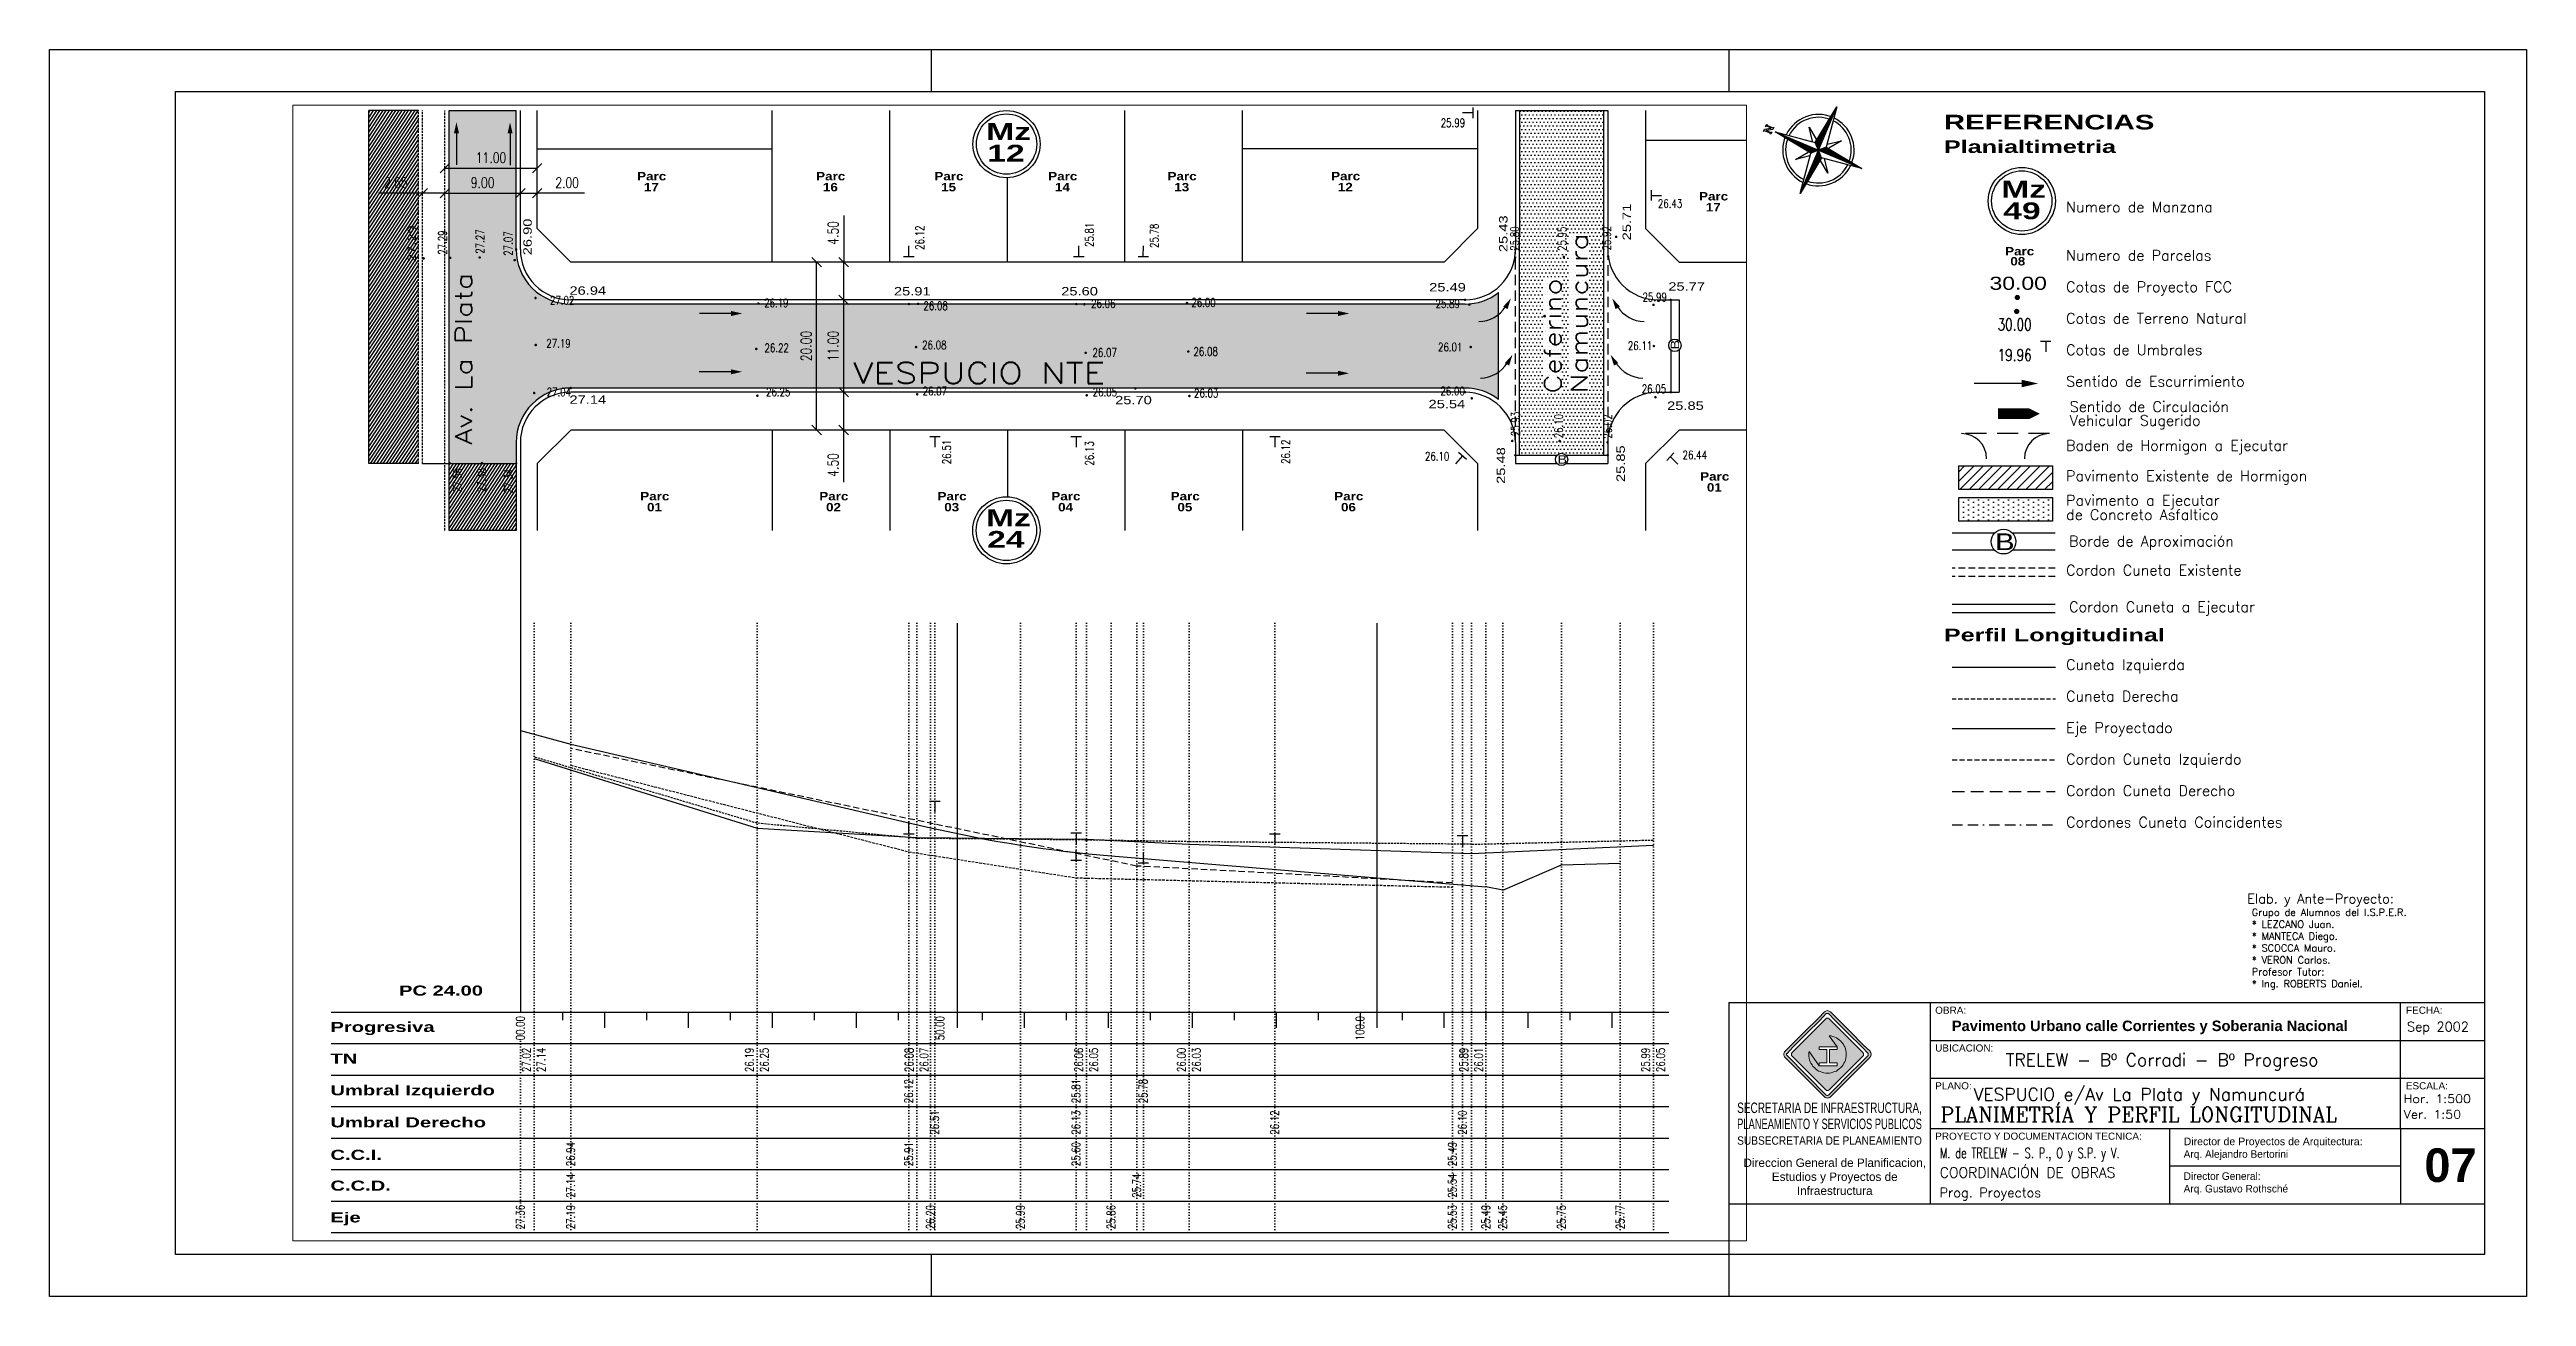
# Paper-space layout 'Vespucio' of a CAD drawing. Header units: millimetres. Extents: x -11 to 579, y 0 to 297.
# The model-space entities are those that its viewports show. They can reach past a viewport. Long polylines and large blocks are cut down to what shows.
import ezdxf
from ezdxf.enums import TextEntityAlignment as Align

# ---------------------------------------------------------------- set-up
doc = ezdxf.new("R2010")
doc.units = ezdxf.units.MM
doc.header["$MEASUREMENT"] = 0
for name, pattern in [('BORDER2', [0.875, 0.25, -0.125, 0.25, -0.125, 0, -0.125]), ('DASHED2', [9.525, 6.35, -3.175]), ('DOT2', [0.125, 0, -0.125]), ('HIDDEN2', [4.7625, 3.175, -1.5875]), ('HIDDENX2', [0.75, 0.5, -0.25])]:
    doc.linetypes.add(name, pattern=pattern)
for name, color, linetype in [('04 RR rotulo caratula', 4, 'Continuous'), ('Badenes', 254, 'Continuous'), ('Bordes', 2, 'Continuous'), ('Calles', 2, 'Continuous'), ('CCProy', 8, 'Continuous'), ('CordonCuneta', 254, 'Continuous'), ('CordonIntegral', 2, 'Continuous'), ('CotasProy', 2, 'Continuous'), ('CotasTN', 30, 'Continuous'), ('Dim', 254, 'Continuous'), ('DireccionAgua', 2, 'Continuous'), ('EjeProy', 8, 'Continuous'), ('LineAux', 7, 'Continuous'), ('LOTES', 7, 'Continuous'), ('MANZANAS', 7, 'Continuous'), ('Nomenclatura', 2, 'Continuous'), ('Pav Existente', 254, 'Continuous'), ('PavProyectado', 254, 'Continuous'), ('ROTULO', 7, 'Continuous'), ('TEXT', 7, 'Continuous'), ('TnDer', 92, 'HIDDENX2'), ('TnIzq', 240, 'Continuous'), ('Vias Comuni', 8, 'Continuous')]:
    doc.layers.add(name, color=color, linetype=linetype)
doc.styles.add('ARIAL', font='ARIAL.TTF')
doc.styles.add('Arial Black DAM', font='')
doc.styles.add('ROMANC', font='romanc', dxfattribs={"height": 1})
doc.styles.add('ROMANS', font='romans.shx')
doc.styles.add('SimplexDAM', font='simplex.shx', dxfattribs={"width": 0.75})
doc.styles.add('WMF-Arial0', font='ARIAL.TTF')
doc.styles.get('Arial Black DAM').set_extended_font_data('Arial Black')
doc.dimstyles.new('Dam2', dxfattribs={"dimtxt": 1.25, "dimasz": 1.125, "dimexe": 1.25, "dimexo": 0.625, "dimtad": 1, "dimzin": 1, "dimdsep": 46, "dimtxsty": 'SimplexDAM', "dimblk": 'OBLIQUE', "dimcen": 1, "dimse1": 1, "dimse2": 1, "dimclrd": 254, "dimclrt": 254, "dimaunit": 1, "dimadec": 4, "dimazin": 0, "dimtfac": 1, "dimtmove": 0, "dimatfit": 3, "dimldrblk": 'OBLIQUE', "dimfxl": 1, "dimarcsym": 0})

psp = doc.layouts.new('Vespucio')

# ---------------------------------------------------------------- texts
at = {"color": 7, "style": 'ROMANC'}
for s, height, p in [('Elab. y Ante-Proyecto:', 2.25, (512.16, 93.71)), ('Sep 2002', 2.25, (550.18, 63.22)), ('TRELEW - Bº Corradi - Bº Progreso', 3, (454.62, 54.93)), ('VESPUCIO e/Av La Plata y Namuncurá', 3, (446.94, 46.73)), ('PLANIMETRÍA Y PERFIL LONGITUDINAL', 3.5, (439.07, 41.71)), ('COORDINACIÓN DE OBRAS', 2.4286, (438.89, 28.37))]:
    psp.add_text(s, height=height, dxfattribs=at).set_placement(p)
at = {"color": 1, "style": 'ROMANC', "width": 1.1}
for s, p in [('Hor. 1:500', (549.4, 46.17)), ('Ver. 1:50', (549.4, 42.46))]:
    psp.add_text(s, height=2, dxfattribs=at).set_placement(p)
at = {"color": 7, "style": 'ROMANC', "width": 0.7}
psp.add_text('M. de TRELEW - S. P., O y S.P. y V.', height=2.4286, dxfattribs=at).set_placement((438.95, 33.03))
at = {"color": 1, "style": 'ROMANC'}
psp.add_text('Prog. Proyectos', height=2.25, dxfattribs=at).set_placement((438.84, 23.7))
at = {"color": 1, "insert": (513.22, 92.43), "char_height": 1.7, "width": 54.0774, "attachment_point": 1, "style": 'ROMANC'}
psp.add_mtext('Grupo de Alumnos del I.S.P.E.R.\\P* LEZCANO Juan.\\P* MANTECA Diego.\\P* SCOCCA Mauro.\\P* VERON Carlos.\\PProfesor Tutor:\\P* Ing. ROBERTS Daniel.', dxfattribs=at)
at = {"layer": 'CotasProy', "lineweight": 0, "style": 'WMF-Arial0', "width": 1.25}
psp.add_text('30.00', height=3.125, dxfattribs=at).set_placement((450.75, 239.85))
at = {"layer": 'CotasProy', "style": 'WMF-Arial0', "width": 1.25}
psp.add_text('B', height=4, dxfattribs=at).set_placement((452.06, 177.84))
at = {"layer": 'CotasTN', "lineweight": 0, "style": 'SimplexDAM', "width": 0.75}
for s, p in [('30.00', (452.66, 230.18)), ('19.96', (452.66, 222.91))]:
    psp.add_text(s, height=2.812, dxfattribs=at).set_placement(p)
at = {"layer": 'Nomenclatura', "style": 'Arial Black DAM', "width": 1.25}
for s, p in [('Mz', (453.55, 261.81)), ('49', (454.03, 256.67))]:
    psp.add_text(s, height=4, dxfattribs=at).set_placement(p)
at = {"layer": 'Nomenclatura', "style": 'Arial Black DAM'}
for s, p in [('Parc', (454.46, 248.05)), ('08', (455.7, 245.65))]:
    psp.add_text(s, height=2, dxfattribs=at).set_placement(p)
at = {"layer": 'ROTULO', "style": 'Arial Black DAM', "width": 1.25}
for s, height, p in [('REFERENCIAS', 3.5, (439.88, 278.04)), ('Planialtimetria', 3, (439.88, 272.44)), ('Perfil Longitudinal', 3, (439.88, 156.14))]:
    psp.add_text(s, height=height, dxfattribs=at).set_placement(p)
at = {"layer": 'ROTULO', "linetype": 'Continuous', "style": 'ROMANS'}
for s, p in [('Numero de Manzana', (468.99, 258.33)), ('Numero de Parcelas', (468.99, 246.81)), ('Cotas de Proyecto FCC', (468.99, 239.31)), ('Cotas de Terreno Natural', (468.99, 231.81)), ('Cotas de Umbrales', (468.99, 224.31)), ('Sentido de Escurrimiento', (468.99, 216.81)), ('Sentido de Circulación', (469.85, 210.78)), ('Vehicular Sugerido', (469.85, 207.47)), ('Baden de Hormigon a Ejecutar', (468.99, 201.51)), ('Pavimento Existente de Hormigon', (468.99, 194.31)), ('Pavimento a Ejecutar', (468.99, 188.47)), ('de Concreto Asfaltico', (468.99, 185.06)), ('Borde de Aproximación', (469.71, 178.75)), ('Cordon Cuneta Existente', (468.99, 171.83)), ('Cordon Cuneta a Ejecutar', (469.71, 163.11)), ('Cuneta Izquierda', (468.99, 149.31)), ('Cuneta Derecha', (468.99, 141.81)), ('Eje Proyectado', (468.99, 134.31)), ('Cordon Cuneta Izquierdo', (468.99, 126.81)), ('Cordon Cuneta Derecho', (468.99, 119.31)), ('Cordones Cuneta Coincidentes', (468.99, 111.81))]:
    psp.add_text(s, height=2.5, dxfattribs=at).set_placement(p)
at = {"layer": 'TEXT', "style": 'ARIAL'}
for s, p in [('OBRA:', (437.8, 67.41)), ('FECHA:', (549.95, 67.41)), ('UBICACION:', (437.8, 58.41)), ('PLANO:', (437.8, 49.41)), ('ESCALA:', (549.9, 49.41)), ('PROYECTO Y DOCUMENTACION TECNICA:', (437.8, 37.41))]:
    psp.add_text(s, height=1.7, dxfattribs=at).set_placement(p)
for s, height, width, p, p2 in [('SECRETARIA DE INFRAESTRUCTURA,', 2.5, 0.68298, (390.64, 43.77), (434.64, 43.77)), ('PLANEAMIENTO Y SERVICIOS PUBLICOS', 2.5, 0.635054, (390.64, 39.94), (434.64, 39.94)), ('SUBSECRETARIA DE PLANEAMIENTO', 2, 0.864039, (390.64, 36.22), (434.64, 36.22))]:
    psp.add_text(s, height=height, dxfattribs=dict(at, width=width)).set_placement(p, p2, align=Align.FIT)
at = {"layer": 'TEXT', "attachment_point": 1}
for s, insert, char_height, width in [('{\\fArial|b1|i0|c0|p34;Pavimento Urbano calle Corrientes y Soberania Nacional}', (441.77, 65.79), 2.5, 118.0182), ('{\\fArial|b0|i0|c0|p34;Director de Proyectos de Arquitectura:}^JArq. Alejandro Bertorini', (496.99, 37.91), 1.8, 55), ('{\\fArial|b1|i0|c0|p34;07}', (554.33, 35.35), 8, 14.5475), ('Director General:^JArq. Gustavo Rothsché', (496.99, 29.65), 1.8, 55)]:
    psp.add_mtext(s, dxfattribs=dict(at, insert=insert, char_height=char_height, width=width))
at = {"layer": 'Vias Comuni', "insert": (413.88, 24.24), "char_height": 2, "width": 48, "attachment_point": 8}
psp.add_mtext('\\pt23.7273;{\\fArial|b0|i0|c0|p34;\\C7;Direccion General de Planificacion, Estudios y Proyectos de Infraestructura}', dxfattribs=at)

msp = doc.modelspace()

# ---------------------------------------------------------------- texts
at = {"color": 1, "style": 'Arial Black DAM', "width": 1.25}
for s, p in [('PC 24.00', (3408.258, 1155.1)), ('Progresiva', (3400.091, 1150.769)), ('TN', (3400.091, 1147.005)), ('Umbral Izquierdo', (3400.091, 1143.23)), ('Umbral Derecho', (3400.091, 1139.41)), ('C.C.I.', (3400.091, 1135.543)), ('C.C.D.', (3400.091, 1131.871)), ('Eje', (3400.091, 1128.087))]:
    msp.add_text(s, height=1.2, dxfattribs=at).set_placement(p)
at = {"layer": 'Bordes', "style": 'WMF-Arial0', "width": 1.25}
for rotation, p in [(89.99956, (3560.723, 1232.041)), (359.99941, (3546.212, 1218.455))]:
    msp.add_text('B', height=1, rotation=rotation, dxfattribs=at).set_placement(p)
at = {"layer": 'Calles', "color": 254, "style": 'SimplexDAM', "width": 1.25}
for s, p in [('Namuncura', (3549.805, 1226.813)), ('Av. La Plata', (3416.951, 1220.711)), ('Ceferino', (3546.671, 1226.813))]:
    msp.add_text(s, height=2, rotation=90, dxfattribs=at).set_placement(p)
msp.add_text('VESPUCIO NTE', height=2.5, dxfattribs=at).set_placement((3462.352, 1228.009))
at = {"layer": 'CotasProy', "style": 'WMF-Arial0', "width": 1.25}
for s, p in [('25.43', (3540.278, 1243.646)), ('25.71', (3554.984, 1245.048)), ('27.29', (3410.29, 1242.46)), ('26.90', (3424.062, 1243.27)), ('25.48', (3539.992, 1216.046)), ('25.85', (3554.254, 1216.265))]:
    msp.add_text(s, height=1, rotation=90, dxfattribs=at).set_placement(p)
for s, p in [('26.94', (3428.556, 1238.571)), ('25.91', (3467.203, 1238.49)), ('25.60', (3487.128, 1238.49)), ('25.49', (3530.949, 1238.963)), ('25.77', (3559.433, 1239.056)), ('27.14', (3428.556, 1225.581)), ('25.70', (3493.545, 1225.527)), ('25.54', (3530.876, 1225.055)), ('25.85', (3559.289, 1224.864))]:
    msp.add_text(s, height=1, dxfattribs=at).set_placement(p)
at = {"layer": 'CotasTN', "style": 'SimplexDAM', "width": 0.75}
for s, p in [('25.99', (3532.329, 1258.541)), ('26.43', (3558.193, 1248.928)), ('27.02', (3426.24, 1237.409)), ('26.19', (3451.752, 1237.09)), ('26.08', (3470.718, 1236.751)), ('26.06', (3490.689, 1237.018)), ('26.00', (3502.627, 1237.142)), ('25.89', (3531.709, 1237.007)), ('25.99', (3556.364, 1237.785)), ('27.19', (3425.803, 1232.274)), ('26.22', (3451.79, 1231.746)), ('26.08', (3470.567, 1232.085)), ('26.07', (3490.854, 1231.188)), ('26.08', (3502.88, 1231.312)), ('26.01', (3532.007, 1231.832)), ('26.11', (3554.615, 1232.003)), ('27.04', (3425.843, 1226.487)), ('26.25', (3451.969, 1226.491)), ('26.07', (3470.628, 1226.592)), ('26.05', (3490.872, 1226.475)), ('26.03', (3502.943, 1226.349)), ('26.00', (3532.295, 1226.601)), ('26.05', (3556.272, 1226.866)), ('26.10', (3530.447, 1218.832)), ('26.44', (3561.133, 1218.986))]:
    msp.add_text(s, height=1.0027, dxfattribs=at).set_placement(p)
for s, height, p in [('27.29', 1.0027, (3413.939, 1243.336)), ('27.27', 1.0027, (3418.393, 1243.46)), ('27.07', 1.0027, (3421.763, 1243.215)), ('26.12', 1.0027, (3470.785, 1243.921)), ('25.81', 1.0027, (3490.991, 1244.262)), ('25.78', 1.0027, (3498.705, 1244.137)), ('25.80', 1.0027, (3541.628, 1243.811)), ('25.95', 1.0027, (3547.29, 1243.783)), ('25.92', 1.0027, (3552.585, 1243.848)), ('25.93', 1.0027, (3541.731, 1221.727)), ('26.10', 1.0027, (3546.871, 1221.473)), ('26.02', 1.0027, (3552.697, 1221.424)), ('26.51', 1.0027, (3473.99, 1218.392)), ('26.13', 1.0027, (3490.993, 1218.223)), ('26.12', 1.0027, (3514.36, 1218.417)), ('27.56', 1.0027, (3415.701, 1215.043)), ('27.48', 1.0027, (3418.601, 1215.039)), ('27.34', 1.0027, (3421.79, 1214.939)), ('00.00', 1, (3423.196, 1149.779)), ('50.00', 1, (3473.196, 1149.779)), ('100.0', 1, (3523.196, 1149.779)), ('27.02', 1, (3423.915, 1145.996)), ('27.14', 1, (3425.688, 1145.996)), ('26.19', 1, (3450.491, 1145.996)), ('26.25', 1, (3452.264, 1145.996)), ('26.08', 1, (3469.516, 1145.996)), ('26.07', 1, (3471.288, 1145.996)), ('26.06', 1, (3489.719, 1145.996)), ('26.05', 1, (3491.491, 1145.996)), ('26.00', 1, (3501.944, 1145.996)), ('26.03', 1, (3503.716, 1145.996)), ('25.89', 1, (3535.575, 1145.996)), ('26.01', 1, (3537.348, 1145.996)), ('25.99', 1, (3557.234, 1145.996)), ('26.05', 1, (3559.007, 1145.996)), ('26.12', 1, (3469.465, 1142.279)), ('25.81', 1, (3489.383, 1142.279)), ('25.78', 1, (3497.39, 1142.279)), ('26.51', 1, (3472.56, 1138.529)), ('26.13', 1, (3489.383, 1138.529)), ('26.12', 1, (3513.052, 1138.529)), ('26.10', 1, (3535.403, 1138.529)), ('26.94', 1, (3429.196, 1134.779)), ('25.91', 1, (3469.465, 1134.779)), ('25.60', 1, (3489.383, 1134.779)), ('25.49', 1, (3534.198, 1134.779)), ('27.14', 1, (3429.196, 1131.029)), ('25.74', 1, (3496.607, 1131.029)), ('25.54', 1, (3534.198, 1131.029)), ('27.36', 1, (3423.196, 1127.279)), ('27.19', 1, (3429.196, 1127.279)), ('26.20', 1, (3472.049, 1127.279)), ('25.99', 1, (3482.745, 1127.279)), ('25.86', 1, (3493.564, 1127.279)), ('25.53', 1, (3534.198, 1127.279)), ('25.49', 1, (3538.197, 1127.279)), ('25.45', 1, (3540.197, 1127.279)), ('25.75', 1, (3547.198, 1127.279)), ('25.77', 1, (3554.197, 1127.279))]:
    msp.add_text(s, height=height, rotation=90, dxfattribs=at).set_placement(p)
at = {"layer": 'Nomenclatura', "style": 'Arial Black DAM', "width": 1.25}
for s, p in [('Mz', (3478.196, 1257.009)), ('12', (3478.327, 1254.433)), ('Mz', (3478.18, 1211.01)), ('24', (3478.311, 1208.433))]:
    msp.add_text(s, height=2, dxfattribs=at).set_placement(p)
at = {"layer": 'Nomenclatura', "style": 'Arial Black DAM'}
for s, p in [('Parc', (3436.618, 1252.194)), ('17', (3437.422, 1250.888)), ('Parc', (3457.939, 1252.194)), ('16', (3458.743, 1250.888)), ('Parc', (3472.021, 1252.194)), ('15', (3472.825, 1250.888)), ('Parc', (3485.577, 1252.194)), ('14', (3486.381, 1250.888)), ('Parc', (3499.791, 1252.194)), ('13', (3500.595, 1250.888)), ('Parc', (3519.269, 1252.203)), ('12', (3520.073, 1250.897)), ('Parc', (3563.091, 1249.801)), ('17', (3563.895, 1248.495)), ('Parc', (3563.222, 1216.435)), ('01', (3564.026, 1215.129)), ('Parc', (3436.991, 1214.082)), ('01', (3437.795, 1212.776)), ('Parc', (3458.312, 1214.082)), ('02', (3459.116, 1212.776)), ('Parc', (3472.394, 1214.082)), ('03', (3473.198, 1212.776)), ('Parc', (3485.95, 1214.082)), ('04', (3486.754, 1212.776)), ('Parc', (3500.163, 1214.082)), ('05', (3500.967, 1212.776)), ('Parc', (3519.642, 1214.082)), ('06', (3520.446, 1212.776))]:
    msp.add_text(s, height=1, rotation=359.99897, dxfattribs=at).set_placement(p)

# ---------------------------------------------------------------- blocks, each defined once
blk = doc.blocks.new('*X42')
at = {"color": 0, "linetype": 'ByBlock'}
for p, q in [((-217.53, 160.5), (-217.53, 160.5)), ((-217.52, 160.498), (-217.52, 160.5)), ((-217.51, 160.497), (-217.51, 160.5)), ((-217.5, 160.496), (-217.5, 160.5)), ((-217.49, 160.494), (-217.49, 160.5)), ((-217.48, 160.493), (-217.48, 160.5)), ((-217.47, 160.491), (-217.47, 160.5)), ((-217.46, 160.49), (-217.46, 160.5)), ((-217.45, 160.488), (-217.45, 160.5)), ((-217.44, 160.487), (-217.44, 160.5)), ((-217.43, 160.486), (-217.43, 160.5)), ((-217.42, 160.484), (-217.42, 160.5)), ((-217.41, 160.483), (-217.41, 160.5)), ((-217.4, 160.481), (-217.4, 160.5)), ((-217.39, 160.48), (-217.39, 160.5)), ((-217.38, 160.478), (-217.38, 160.5)), ((-217.37, 160.477), (-217.37, 160.5)), ((-217.36, 160.476), (-217.36, 160.5)), ((-217.35, 160.474), (-217.35, 160.5)), ((-217.34, 160.473), (-217.34, 160.5)), ((-217.33, 160.471), (-217.33, 160.5)), ((-217.32, 160.47), (-217.32, 160.5)), ((-217.31, 160.468), (-217.31, 160.5)), ((-217.3, 160.467), (-217.3, 160.5)), ((-217.29, 160.466), (-217.29, 160.5)), ((-217.28, 160.464), (-217.28, 160.5)), ((-217.27, 160.463), (-217.27, 160.5)), ((-217.26, 160.461), (-217.26, 160.5)), ((-217.25, 160.46), (-217.25, 160.5)), ((-217.24, 160.458), (-217.24, 160.5)), ((-217.23, 160.457), (-217.23, 160.5)), ((-217.22, 160.456), (-217.22, 160.5)), ((-217.21, 160.454), (-217.21, 160.5)), ((-217.2, 160.453), (-217.2, 160.5)), ((-217.19, 160.451), (-217.19, 160.5)), ((-217.18, 160.45), (-217.18, 160.5)), ((-217.17, 160.448), (-217.17, 160.5)), ((-217.16, 160.447), (-217.16, 160.5)), ((-217.15, 160.446), (-217.15, 160.5)), ((-217.14, 160.444), (-217.14, 160.5)), ((-217.13, 160.443), (-217.13, 160.5)), ((-217.12, 160.441), (-217.12, 160.5)), ((-217.11, 160.44), (-217.11, 160.5)), ((-217.1, 160.438), (-217.1, 160.5)), ((-217.09, 160.441), (-217.09, 160.5)), ((-217.08, 160.451), (-217.08, 160.5)), ((-217.07, 160.461), (-217.07, 160.5)), ((-217.06, 160.471), (-217.06, 160.5)), ((-217.05, 160.481), (-217.05, 160.5)), ((-217.04, 160.491), (-217.04, 160.5))]:
    blk.add_line(p, q, dxfattribs=at)
blk = doc.blocks.new('Norte01')
at = {"color": 1}
for p, q in [((5.78, 19.42), (13.95, 32.98)), ((13.95, 32.98), (6.97, 16.49)), ((13.95, 32.98), (9.91, 17.68)), ((-9.52, 23.46), (5.78, 19.42)), ((-9.52, 23.46), (6.97, 16.49)), ((4.04, 15.3), (-9.52, 23.46)), ((4.75, 19.86), (3.4, 25.29)), ((3.4, 25.29), (6.22, 20.45)), ((6.97, 16.49), (5.78, 19.42)), ((10.34, 18.71), (15.77, 20.06)), ((15.77, 20.06), (10.94, 17.24)), ((-1.83, 12.92), (3.01, 15.74)), ((3.6, 14.27), (-1.83, 12.92)), ((6.97, 16.49), (0, 0)), ((0, 0), (4.04, 15.3)), ((8.16, 13.56), (0, 0)), ((4.04, 15.3), (6.97, 16.49)), ((6.97, 16.49), (9.91, 17.68)), ((6.97, 16.49), (23.46, 9.52)), ((8.16, 13.56), (6.97, 16.49)), ((10.54, 7.69), (7.73, 12.53)), ((23.46, 9.52), (8.16, 13.56)), ((9.19, 13.12), (10.54, 7.69)), ((9.91, 17.68), (23.46, 9.52))]:
    blk.add_line(p, q, dxfattribs=at)
blk.add_lwpolyline([(13.65, 34.62), (13.91, 34.52), (13.8, 34.26), (13.03, 34.58), (13.13, 34.84), (13.39, 34.73), (14.37, 37.05), (14.12, 37.16), (14.22, 37.42), (15, 37.09), (15.41, 34.49), (16.18, 36.29), (15.92, 36.4), (16.03, 36.66), (16.8, 36.33), (16.69, 36.07), (16.43, 36.18), (15.45, 33.86), (15.71, 33.75), (15.6, 33.5), (14.83, 33.82), (14.41, 36.43), (13.65, 34.62)], dxfattribs=at)
for radius, start, end in [(13.61, 67.07791, 154.4888), (12.51, 67.07791, 153.53151), (13.61, 337.07791, 64.4888), (13.61, 159.66703, 244.4888), (12.51, 160.62432, 243.53151), (12.51, 337.07791, 63.53151), (13.61, 249.66703, 334.4888), (12.51, 250.62432, 333.53151)]:
    blk.add_arc((6.97, 16.49), radius, start, end, dxfattribs=at)
at = {"color": 1, "linetype": 'ByBlock', "yscale": 35.80820897006663, "zscale": 35.80820897006647}
for p, xscale, rotation in [((-8313.25, -4902.92), 35.80820897006664, 247.0779135835273), ((4926.38, -8303.74), 35.80820897006656, 337.0779135835277), ((8327.2, 4935.9), 35.80820897006654, 67.07791358352729), ((-4912.43, 8336.72), 35.80820897006656, 157.0779135835277)]:
    blk.add_blockref('*X42', p, dxfattribs=dict(at, xscale=xscale, rotation=rotation))
blk = doc.blocks.new('umbral')
at = {"layer": 'CotasTN'}
for points in [[(-0.625, 0), (0.625, 0)], [(0, 0), (0, 1.25)]]:
    blk.add_lwpolyline(points, dxfattribs=at)
blk = doc.blocks.new('_Oblique')
at = {"color": 0, "linetype": 'ByBlock', "lineweight": -2}
blk.add_line((-0.5, -0.5), (0.5, 0.5), dxfattribs=at)
blk = doc.blocks.new('*D59')
at = {"layer": 'DEFPOINTS', "color": 0}
for p in [(3411.07, 1249.8), (3413.72, 1250.66), (3413.72, 1249.8)]:
    blk.add_point(p, dxfattribs=at)
at = {"layer": 'Dim', "color": 254, "lineweight": -2}
for p, q in [((3411.07, 1250.66), (3405.83, 1250.66)), ((3413.72, 1250.66), (3411.07, 1250.66))]:
    blk.add_line(p, q, dxfattribs=at)
at = {"layer": 'Dim', "color": 254, "lineweight": -2, "xscale": 1.125, "yscale": 1.125, "zscale": 1.125}
for p, rotation in [((3411.07, 1250.66), 179.9988773828398), ((3413.72, 1250.66), 359.9988773828399)]:
    blk.add_blockref('_Oblique', p, dxfattribs=dict(at, rotation=rotation))
at = {"layer": 'Dim', "color": 254, "insert": (3407.89, 1251.91), "char_height": 1.25, "attachment_point": 5, "rotation": 359.9989, "style": 'SimplexDAM'}
blk.add_mtext('2.65', dxfattribs=at)
blk = doc.blocks.new('*D60')
at = {"layer": 'DEFPOINTS', "color": 0}
for p in [(3413.72, 1250.66), (3422.72, 1250.66), (3422.72, 1250.66)]:
    blk.add_point(p, dxfattribs=at)
at = {"layer": 'Dim', "color": 254, "lineweight": -2}
blk.add_line((3413.72, 1250.66), (3422.72, 1250.66), dxfattribs=at)
at = {"layer": 'Dim', "color": 254, "lineweight": -2, "xscale": 1.125, "yscale": 1.125, "zscale": 1.125}
for p, rotation in [((3413.72, 1250.66), 179.9988773828398), ((3422.72, 1250.66), 359.9988773828399)]:
    blk.add_blockref('_Oblique', p, dxfattribs=dict(at, rotation=rotation))
at = {"layer": 'Dim', "color": 254, "insert": (3418.22, 1251.91), "char_height": 1.25, "attachment_point": 5, "rotation": 359.9989, "style": 'SimplexDAM'}
blk.add_mtext('9.00', dxfattribs=at)
blk = doc.blocks.new('*D61')
at = {"layer": 'DEFPOINTS', "color": 0}
for p in [(3422.72, 1250.66), (3424.72, 1250.66), (3424.72, 1250.66)]:
    blk.add_point(p, dxfattribs=at)
at = {"layer": 'Dim', "color": 254, "lineweight": -2}
for p in [(3422.72, 1250.66), (3430.34, 1250.66)]:
    blk.add_line(p, (3424.72, 1250.66), dxfattribs=at)
at = {"layer": 'Dim', "color": 254, "lineweight": -2, "xscale": 1.125, "yscale": 1.125, "zscale": 1.125}
for p, rotation in [((3422.72, 1250.66), 179.9988773828398), ((3424.72, 1250.66), 359.9988773828399)]:
    blk.add_blockref('_Oblique', p, dxfattribs=dict(at, rotation=rotation))
at = {"layer": 'Dim', "color": 254, "insert": (3428.28, 1251.91), "char_height": 1.25, "attachment_point": 5, "rotation": 359.9989, "style": 'SimplexDAM'}
blk.add_mtext('2.00', dxfattribs=at)
blk = doc.blocks.new('*D62')
at = {"layer": 'DEFPOINTS', "color": 0}
for p in [(3413.72, 1254.28), (3424.72, 1254.28), (3424.72, 1253.65)]:
    blk.add_point(p, dxfattribs=at)
at = {"layer": 'Dim', "color": 254, "lineweight": -2}
blk.add_line((3413.72, 1253.65), (3424.72, 1253.65), dxfattribs=at)
at = {"layer": 'Dim', "color": 254, "lineweight": -2, "xscale": 1.125, "yscale": 1.125, "zscale": 1.125}
for p, rotation in [((3413.72, 1253.65), 179.9988773828439), ((3424.72, 1253.65), 359.9988773828439)]:
    blk.add_blockref('_Oblique', p, dxfattribs=dict(at, rotation=rotation))
at = {"layer": 'Dim', "color": 254, "insert": (3419.22, 1254.9), "char_height": 1.25, "attachment_point": 5, "rotation": 359.9989, "style": 'SimplexDAM'}
blk.add_mtext('11.00', dxfattribs=at)
blk = doc.blocks.new('*D63')
at = {"layer": 'DEFPOINTS', "color": 0}
for p in [(3461.22, 1226.96), (3462.47, 1226.96), (3462.47, 1222.46)]:
    blk.add_point(p, dxfattribs=at)
at = {"layer": 'Dim', "color": 254, "lineweight": -2}
for p, q in [((3461.22, 1222.46), (3461.22, 1226.96)), ((3461.22, 1216.25), (3461.22, 1222.46))]:
    blk.add_line(p, q, dxfattribs=at)
at = {"layer": 'Dim', "color": 254, "lineweight": -2, "xscale": 1.125, "yscale": 1.125, "zscale": 1.125}
for p, rotation in [((3461.22, 1226.96), 90), ((3461.22, 1222.46), 270)]:
    blk.add_blockref('_Oblique', p, dxfattribs=dict(at, rotation=rotation))
at = {"layer": 'Dim', "color": 254, "insert": (3459.97, 1218.3), "char_height": 1.25, "attachment_point": 5, "rotation": 90, "style": 'SimplexDAM'}
blk.add_mtext('4.50', dxfattribs=at)
blk = doc.blocks.new('*D64')
at = {"layer": 'DEFPOINTS', "color": 0}
for p in [(3461.22, 1237.96), (3464.17, 1237.96), (3462.47, 1226.96)]:
    blk.add_point(p, dxfattribs=at)
at = {"layer": 'Dim', "color": 254, "lineweight": -2}
blk.add_line((3461.22, 1226.96), (3461.22, 1237.96), dxfattribs=at)
at = {"layer": 'Dim', "color": 254, "lineweight": -2, "xscale": 1.125, "yscale": 1.125, "zscale": 1.125}
for p, rotation in [((3461.22, 1237.96), 90), ((3461.22, 1226.96), 270)]:
    blk.add_blockref('_Oblique', p, dxfattribs=dict(at, rotation=rotation))
at = {"layer": 'Dim', "color": 254, "insert": (3459.97, 1232.46), "char_height": 1.25, "attachment_point": 5, "rotation": 90, "style": 'SimplexDAM'}
blk.add_mtext('11.00', dxfattribs=at)
blk = doc.blocks.new('*D65')
at = {"layer": 'DEFPOINTS', "color": 0}
for p in [(3461.22, 1242.46), (3464.17, 1242.46), (3464.17, 1237.96)]:
    blk.add_point(p, dxfattribs=at)
at = {"layer": 'Dim', "color": 254, "lineweight": -2}
for p in [(3461.22, 1247.99), (3461.22, 1237.96)]:
    blk.add_line(p, (3461.22, 1242.46), dxfattribs=at)
at = {"layer": 'Dim', "color": 254, "lineweight": -2, "xscale": 1.125, "yscale": 1.125, "zscale": 1.125}
for p, rotation in [((3461.22, 1242.46), 90), ((3461.22, 1237.96), 270)]:
    blk.add_blockref('_Oblique', p, dxfattribs=dict(at, rotation=rotation))
at = {"layer": 'Dim', "color": 254, "insert": (3459.97, 1245.93), "char_height": 1.25, "attachment_point": 5, "rotation": 90, "style": 'SimplexDAM'}
blk.add_mtext('4.50', dxfattribs=at)
blk = doc.blocks.new('*D66')
at = {"layer": 'DEFPOINTS', "color": 0}
for p in [(3458, 1242.46), (3458, 1242.46), (3458, 1222.46)]:
    blk.add_point(p, dxfattribs=at)
at = {"layer": 'Dim', "color": 254, "lineweight": -2}
blk.add_line((3458, 1222.46), (3458, 1242.46), dxfattribs=at)
at = {"layer": 'Dim', "color": 254, "lineweight": -2, "xscale": 1.125, "yscale": 1.125, "zscale": 1.125}
for p, rotation in [((3458, 1242.46), 90), ((3458, 1222.46), 270)]:
    blk.add_blockref('_Oblique', p, dxfattribs=dict(at, rotation=rotation))
at = {"layer": 'Dim', "color": 254, "insert": (3456.75, 1232.46), "char_height": 1.25, "attachment_point": 5, "rotation": 90, "style": 'SimplexDAM'}
blk.add_mtext('20.00', dxfattribs=at)

# ---------------------------------------------------------------- dimensions: what is measured, and where the dimension line sits
at = {"layer": 'Dim', "color": 254}
dim = msp.add_aligned_dim(p1=(3413.715, 1254.285), p2=(3424.715, 1254.285), distance=-0.631, dimstyle='Dam2', dxfattribs=at)
dim.commit()
dim.dimension.update_dxf_attribs({"geometry": '*D62', "text_midpoint": (3419.215, 1254.904)})
at = {"layer": 'Dim'}
dim = msp.add_linear_dim(base=(3413.715, 1250.657), p1=(3411.065, 1249.796), p2=(3413.715, 1249.796), angle=359.99888, dimstyle='Dam2', dxfattribs=at)
dim.commit()
dim.dimension.update_dxf_attribs({"geometry": '*D59', "text_midpoint": (3407.887, 1250.657), "dimtype": 161})
at = {"layer": 'Dim', "color": 254}
for base, p1, p2, angle, picture, middle in [((3422.715, 1250.656), (3413.715, 1250.657), (3422.715, 1250.656), 179.99888, '*D60', (3418.215, 1251.906)), ((3461.223, 1237.962), (3462.473, 1226.962), (3464.174, 1237.962), 270, '*D64', (3459.973, 1232.462))]:
    dim = msp.add_linear_dim(base=base, p1=p1, p2=p2, angle=angle, dimstyle='Dam2', override={"dimtmove": 1}, dxfattribs=at)
    dim.commit()
    dim.dimension.update_dxf_attribs({"geometry": picture, "text_midpoint": middle})
at = {"layer": 'Dim'}
for base, p1, p2, angle, picture, middle, dimtype in [((3424.715, 1250.656), (3422.715, 1250.656), (3424.715, 1250.656), 179.99888, '*D61', (3428.285, 1250.588), 160), ((3461.223, 1242.462), (3464.174, 1237.962), (3464.174, 1242.462), 270, '*D65', (3462.473, 1245.932), 160), ((3461.223, 1226.962), (3462.473, 1222.462), (3462.473, 1226.962), 90, '*D63', (3461.223, 1218.3), 161)]:
    dim = msp.add_linear_dim(base=base, p1=p1, p2=p2, angle=angle, dimstyle='Dam2', override={"dimtmove": 1}, dxfattribs=at)
    dim.commit()
    dim.dimension.update_dxf_attribs({"geometry": picture, "text_midpoint": middle, "dimtype": dimtype})
at = {"layer": 'Dim', "color": 254}
dim = msp.add_aligned_dim(p1=(3458.003, 1222.462), p2=(3458.003, 1242.462), distance=0, dimstyle='Dam2', override={"dimtmove": 1}, dxfattribs=at)
dim.commit()
dim.dimension.update_dxf_attribs({"geometry": '*D66', "text_midpoint": (3456.753, 1232.462)})

# ---------------------------------------------------------------- hatches: boundary and pattern name
at = {"layer": 'Pav Existente'}
h = msp.add_hatch(dxfattribs=at)
h.set_pattern_fill('ANSI31', color=256, scale=0.1, angle=-168.43333, style=0)
h.set_pattern_definition([(236.566667, (0, 0), (0.264962472, -0.17493181), [])])
h.paths.add_polyline_path([(3404.658, 1218.462), (3410.565, 1218.462), (3410.566, 1260.511), (3404.658, 1260.511)])
h.paths.add_polyline_path([(3414.215, 1210.511), (3422.215, 1210.511), (3422.215, 1218.387, -0.4141339), (3422.14, 1218.462), (3418.188, 1218.462, -0.1357493), (3418.151, 1218.446, -0.2021259), (3418.095, 1218.462), (3414.321, 1218.462, -0.1344437), (3414.284, 1218.447, -0.2007917), (3414.229, 1218.462), (3414.215, 1218.462)])
h.paths.add_polyline_path([(3406.146, 1252.844), (3409.628, 1252.844), (3409.628, 1250.969), (3406.146, 1250.969)], flags=24)
h.paths.add_polyline_path([(3410.563, 1242.205), (3410.563, 1247.086), (3409.031, 1247.086), (3409.031, 1242.205)], flags=24)
h.paths.add_polyline_path([(3415.952, 1214.793), (3415.952, 1218.266), (3414.448, 1218.266), (3414.448, 1214.793)], flags=24)
h.paths.add_polyline_path([(3418.852, 1214.788), (3418.852, 1218.298), (3417.348, 1218.298), (3417.348, 1214.788)], flags=24)
h.paths.add_polyline_path([(3422.041, 1214.688), (3422.041, 1218.233), (3420.537, 1218.233), (3420.537, 1214.688)], flags=24)
at = {"layer": 'PavProyectado'}
h = msp.add_hatch(dxfattribs=at)
h.set_pattern_fill('DOTS', color=256, scale=7, style=0)
h.paths.add_polyline_path([(3539.217, 1238.838, -0.1672509), (3535.217, 1237.462), (3489.95, 1237.462, -0.4624394), (3489.893, 1237.362, -0.5819767), (3489.808, 1237.462), (3488.985, 1237.462, -0.3602122), (3488.924, 1237.388, -0.4703588), (3488.834, 1237.462), (3470.156, 1237.462, -0.2547922), (3470.1, 1237.416, -0.3575615), (3470.017, 1237.462), (3469.059, 1237.462, -0.3602122), (3468.998, 1237.388, -0.4703588), (3468.909, 1237.462), (3451.11, 1237.462, -0.3487578), (3451.016, 1237.462), (3428.79, 1237.462, -0.3602122), (3428.729, 1237.388, -0.4721262), (3428.64, 1237.462, -0.4074582), (3422.216, 1243.887, -1.0028956), (3422.215, 1244.037), (3422.216, 1260.511), (3414.216, 1260.511), (3414.215, 1218.566, -1.1425323), (3414.321, 1218.462), (3418.095, 1218.462, -0.6637192), (3418.132, 1218.595, -0.760952), (3418.188, 1218.462), (3422.14, 1218.462, -0.4141324), (3422.215, 1218.537), (3422.215, 1220.962, -0.4108237), (3428.64, 1227.461, -0.3618468), (3428.701, 1227.536, -0.4703588), (3428.79, 1227.462), (3495.905, 1227.462, -0.5056355), (3496.026, 1227.462), (3535.216, 1227.462, -0.1672534), (3539.216, 1226.085)])
h.paths.add_polyline_path([(3424.556, 1232.51, -1), (3424.528, 1232.658, -1)], flags=16)
h.paths.add_polyline_path([(3424.375, 1226.794, -1), (3424.348, 1226.941, -1)], flags=16)
h.paths.add_polyline_path([(3424.526, 1238.106, -1), (3424.499, 1238.253, -1)], flags=16)
h.paths.add_polyline_path([(3450.796, 1232.19, -1), (3450.824, 1232.043, -1)], flags=16)
h.paths.add_polyline_path([(3422.044, 1242.625, -1), (3422.016, 1242.773, -1)], flags=16)
h.paths.add_polyline_path([(3417.883, 1242.931, -1), (3417.856, 1243.079, -1)], flags=16)
h.paths.add_polyline_path([(3469.821, 1232.418, -1), (3469.849, 1232.27, -1)], flags=16)
h.paths.add_polyline_path([(3490.02, 1231.726, -1), (3490.048, 1231.578, -1)], flags=16)
h.paths.add_polyline_path([(3502.247, 1231.877, -1), (3502.275, 1231.729, -1)], flags=16)
h.paths.add_polyline_path([(3535.883, 1232.419, -1), (3535.911, 1232.272, -1)], flags=16)
h.paths.add_polyline_path([(3416.474, 1252.844), (3419.956, 1252.844), (3419.956, 1250.969), (3416.474, 1250.969)], flags=24)
h.paths.add_polyline_path([(3417.206, 1255.841), (3421.224, 1255.841), (3421.224, 1253.966), (3417.206, 1253.966)], flags=24)
h.paths.add_polyline_path([(3459.035, 1230.453), (3459.035, 1234.471), (3460.91, 1234.471), (3460.91, 1230.453)], flags=24)
h.paths.add_polyline_path([(3455.815, 1230.274), (3455.815, 1234.649), (3457.69, 1234.649), (3457.69, 1230.274)], flags=24)
h.paths.add_polyline_path([(3417.451, 1220.211), (3417.451, 1244.544), (3414.451, 1244.544), (3414.451, 1220.211)], flags=24)
h.paths.add_polyline_path([(3461.727, 1227.384), (3496.459, 1227.384), (3496.459, 1231.134), (3461.727, 1231.134)], flags=25)
h.paths.add_polyline_path([(3425.553, 1232.024), (3428.883, 1232.024), (3428.883, 1233.528), (3425.553, 1233.528)], flags=24)
h.paths.add_polyline_path([(3425.593, 1226.237), (3429.138, 1226.237), (3429.138, 1227.741), (3425.593, 1227.741)], flags=25)
h.paths.add_polyline_path([(3422.013, 1242.964), (3422.013, 1246.474), (3420.509, 1246.474), (3420.509, 1242.964)], flags=24)
h.paths.add_polyline_path([(3418.644, 1243.209), (3418.644, 1246.718), (3417.14, 1246.718), (3417.14, 1243.209)], flags=24)
h.paths.add_polyline_path([(3490.622, 1226.224), (3494.131, 1226.224), (3494.131, 1227.728), (3490.622, 1227.728)], flags=25)
h.paths.add_polyline_path([(3531.756, 1231.582), (3534.943, 1231.582), (3534.943, 1233.086), (3531.756, 1233.086)], flags=24)
h.paths.add_polyline_path([(3532.044, 1226.351), (3535.553, 1226.351), (3535.553, 1227.855), (3532.044, 1227.855)], flags=25)
h.paths.add_polyline_path([(3451.501, 1236.839), (3454.831, 1236.839), (3454.831, 1238.343), (3451.501, 1238.343)], flags=24)
h.paths.add_polyline_path([(3451.54, 1231.496), (3455.049, 1231.496), (3455.049, 1233), (3451.54, 1233)], flags=24)
h.paths.add_polyline_path([(3451.718, 1226.24), (3455.227, 1226.24), (3455.227, 1227.744), (3451.718, 1227.744)], flags=25)
h.paths.add_polyline_path([(3470.316, 1231.835), (3473.826, 1231.835), (3473.826, 1233.339), (3470.316, 1233.339)], flags=24)
h.paths.add_polyline_path([(3490.603, 1230.938), (3494.113, 1230.938), (3494.113, 1232.442), (3490.603, 1232.442)], flags=24)
h.paths.add_polyline_path([(3470.377, 1226.341), (3473.887, 1226.341), (3473.887, 1227.845), (3470.377, 1227.845)], flags=25)
h.paths.add_polyline_path([(3490.438, 1236.767), (3493.912, 1236.767), (3493.912, 1238.271), (3490.438, 1238.271)], flags=24)
h.paths.add_polyline_path([(3470.467, 1236.5), (3473.977, 1236.5), (3473.977, 1238.004), (3470.467, 1238.004)], flags=24)
h.paths.add_polyline_path([(3502.629, 1231.062), (3506.138, 1231.062), (3506.138, 1232.566), (3502.629, 1232.566)], flags=24)
h.paths.add_polyline_path([(3502.376, 1236.892), (3505.886, 1236.892), (3505.886, 1238.396), (3502.376, 1238.396)], flags=24)
h.paths.add_polyline_path([(3531.458, 1236.757), (3534.931, 1236.757), (3534.931, 1238.261), (3531.458, 1238.261)], flags=24)
h.paths.add_polyline_path([(3425.989, 1237.158), (3429.499, 1237.158), (3429.499, 1238.662), (3425.989, 1238.662)], flags=24)
h = msp.add_hatch(dxfattribs=at)
h.set_pattern_fill('DOTS', color=256, scale=7, style=0)
h.paths.add_polyline_path([(3551.717, 1260.511), (3541.717, 1260.511), (3541.717, 1245.462), (3541.716, 1219.462), (3546.179, 1219.462, -0.4352657), (3547.254, 1219.462), (3551.716, 1219.461), (3551.717, 1245.462)])
h.paths.add_polyline_path([(3546.968, 1243.14, -1), (3546.996, 1242.992, -1)], flags=16)
h.paths.add_polyline_path([(3546.469, 1221.23, -1), (3546.497, 1221.082, -1)], flags=16)
h.paths.add_polyline_path([(3550.305, 1226.313), (3550.305, 1247.67), (3547.305, 1247.67), (3547.305, 1226.313)], flags=24)
h.paths.add_polyline_path([(3552.947, 1221.174), (3552.947, 1224.683), (3551.443, 1224.683), (3551.443, 1221.174)], flags=9)
h.paths.add_polyline_path([(3541.982, 1221.476), (3541.982, 1224.986), (3540.478, 1224.986), (3540.478, 1221.476)], flags=9)
h.paths.add_polyline_path([(3547.122, 1221.223), (3547.122, 1224.589), (3545.618, 1224.589), (3545.618, 1221.223)], flags=24)
h.paths.add_polyline_path([(3552.836, 1243.597), (3552.836, 1247.106), (3551.331, 1247.106), (3551.331, 1243.597)], flags=9)
h.paths.add_polyline_path([(3547.541, 1243.533), (3547.541, 1247.042), (3546.037, 1247.042), (3546.037, 1243.533)], flags=24)
h.paths.add_polyline_path([(3547.171, 1226.313), (3547.171, 1241.837), (3544.171, 1241.837), (3544.171, 1226.313)], flags=24)

# ---------------------------------------------------------------- linework, layer by layer
at = {"color": 2}
for p, q in [((3422.715, 1218.462), (3422.715, 1153.131)), ((3400.182, 1149.381), (3559.5, 1149.381)), ((3400.182, 1145.631), (3559.5, 1145.631)), ((3400.182, 1141.881), (3559.5, 1141.881)), ((3400.182, 1138.131), (3559.5, 1138.131)), ((3400.182, 1134.381), (3559.5, 1134.381)), ((3400.182, 1130.631), (3559.5, 1130.631)), ((3400.182, 1126.881), (3559.5, 1126.881))]:
    msp.add_line(p, q, dxfattribs=at)
for p, q in [((3400.182, 1153.131), (3424.715, 1153.131)), ((3422.715, 1153.131), (3559.5, 1153.131))]:
    msp.add_line(p, q)
at = {"layer": 'Badenes', "linetype": 'HIDDENX2', "ltscale": 10}
for p, q in [((3541.216, 1220.962), (3541.217, 1243.962)), ((3552.217, 1243.962), (3552.216, 1220.97))]:
    msp.add_line(p, q, dxfattribs=at)
at = {"layer": 'Bordes', "color": 254}
for p, q in [((3414.216, 1260.511), (3422.216, 1260.511)), ((3541.217, 1260.511), (3552.217, 1260.511)), ((3411.065, 1218.462), (3422.215, 1218.462))]:
    msp.add_line(p, q, dxfattribs=at)
at = {"layer": 'Bordes'}
for p, q in [((3559.717, 1237.962), (3559.717, 1233.082)), ((3560.717, 1237.962), (3560.717, 1233.082)), ((3559.717, 1232.008), (3559.716, 1226.961)), ((3560.717, 1232.008), (3560.716, 1226.961)), ((3541.216, 1220.962), (3541.216, 1218.462)), ((3541.216, 1219.462), (3546.179, 1219.462)), ((3541.216, 1218.462), (3546.179, 1218.462)), ((3547.254, 1219.462), (3552.216, 1219.461)), ((3547.254, 1218.462), (3552.216, 1218.461)), ((3552.216, 1220.97), (3552.216, 1218.461))]:
    msp.add_line(p, q, dxfattribs=at)
msp.add_circle((3560.216, 1232.545), 0.734, dxfattribs=at)
at = {"layer": 'Bordes', "color": 254}
msp.add_circle((3546.716, 1218.961), 0.734, dxfattribs=at)
at = {"layer": 'CordonCuneta', "linetype": 'HIDDENX2', "ltscale": 2}
msp.add_line((3410.565, 1218.462), (3410.566, 1260.511), dxfattribs=at)
at = {"layer": 'CordonCuneta', "color": 254}
for p, q in [((3414.215, 1210.511), (3414.216, 1260.511)), ((3422.215, 1243.962), (3422.216, 1260.511)), ((3541.717, 1260.511), (3541.717, 1245.462)), ((3551.717, 1260.511), (3551.717, 1245.462)), ((3541.716, 1219.462), (3541.717, 1245.462)), ((3551.717, 1245.462), (3551.716, 1219.461)), ((3535.217, 1237.462), (3428.715, 1237.462)), ((3539.216, 1226.085), (3539.217, 1238.838)), ((3535.216, 1227.462), (3428.715, 1227.462)), ((3422.215, 1220.962), (3422.215, 1210.511))]:
    msp.add_line(p, q, dxfattribs=at)
at = {"layer": 'CordonCuneta', "color": 8, "linetype": 'HIDDENX2', "ltscale": 6}
msp.add_lwpolyline([(3533.717, 1168.531), (3496.126, 1170.531), (3428.715, 1184.531)], dxfattribs=at)
at = {"layer": 'CordonCuneta', "color": 8, "linetype": 'HIDDEN2', "ltscale": 0.375}
msp.add_lwpolyline([(3428.715, 1182.531), (3468.984, 1172.231), (3488.902, 1169.131), (3533.717, 1168.031)], dxfattribs=at)
at = {"layer": 'CordonCuneta', "ltscale": 0.125}
for centre, start, end in [((3559.717, 1245.462), 179.99897, 180.00056), ((3534.716, 1219.462), 359.99897, 0.00056), ((3534.716, 1219.462), 359.99897, 0.00056)]:
    msp.add_arc(centre, 6.5, start, end, dxfattribs=at)
at = {"layer": 'CordonCuneta', "color": 254}
for centre, start, end in [((3428.715, 1243.962), 179.99888, 270), ((3535.217, 1243.962), 270, 307.97963), ((3428.715, 1220.962), 90, 179.99897), ((3535.216, 1220.962), 52.01989, 90)]:
    msp.add_arc(centre, 6.5, start, end, dxfattribs=at)
at = {"layer": 'CordonIntegral', "linetype": 'HIDDENX2', "ltscale": 2}
for p, q in [((3411.065, 1218.462), (3411.066, 1260.511)), ((3413.715, 1210.511), (3413.716, 1260.511))]:
    msp.add_line(p, q, dxfattribs=at)
at = {"layer": 'CordonIntegral', "ltscale": 0.125}
for p, q in [((3422.715, 1243.962), (3422.716, 1260.511)), ((3541.217, 1260.511), (3541.217, 1243.962)), ((3552.217, 1260.511), (3552.217, 1243.962)), ((3535.217, 1237.962), (3428.715, 1237.962)), ((3558.217, 1237.962), (3560.717, 1237.962)), ((3535.216, 1226.962), (3428.715, 1226.962)), ((3558.216, 1226.961), (3560.716, 1226.961)), ((3422.715, 1220.962), (3422.715, 1210.511))]:
    msp.add_line(p, q, dxfattribs=at)
for centre, start, end in [((3428.715, 1243.962), 179.99888, 270), ((3535.217, 1243.962), 270, 359.99897), ((3558.217, 1243.962), 179.99897, 270), ((3428.715, 1220.962), 90, 179.99897), ((3535.216, 1220.962), 359.99897, 90), ((3558.216, 1220.961), 90, 179.99897)]:
    msp.add_arc(centre, 6, start, end, dxfattribs=at)
at = {"layer": 'CotasProy', "const_width": 0.15}
for points in [[(3553.231, 1245.388, 1), (3553.203, 1245.536, 1)], [(3422.229, 1243.888, 1), (3422.201, 1244.036, 1)], [(3541.231, 1243.888, 1), (3541.203, 1244.036, 1)], [(3428.729, 1237.388, 1), (3428.701, 1237.536, 1)], [(3468.998, 1237.388, 1), (3468.97, 1237.536, 1)], [(3488.924, 1237.388, 1), (3488.895, 1237.536, 1)], [(3535.231, 1237.888, 1), (3535.203, 1238.036, 1)], [(3559.731, 1237.888, 1), (3559.703, 1238.036, 1)], [(3559.731, 1237.888, 1), (3559.703, 1238.036, 1)], [(3428.729, 1227.388, 1), (3428.701, 1227.536, 1)], [(3495.98, 1227.343, 1), (3495.952, 1227.491, 1)], [(3535.231, 1226.888, 1), (3535.202, 1227.036, 1)], [(3559.731, 1226.887, 1), (3559.702, 1227.035, 1)], [(3559.731, 1226.887, 1), (3559.702, 1227.035, 1)], [(3541.231, 1219.388, 1), (3541.202, 1219.535, 1)], [(3552.231, 1219.388, 1), (3552.202, 1219.535, 1)], [(3552.231, 1219.388, 1), (3552.202, 1219.535, 1)]]:
    msp.add_lwpolyline(points, format="xyb", close=True, dxfattribs=at)
at = {"layer": 'CotasTN', "const_width": 0.15}
for points in [[(3411.202, 1242.831, 1), (3411.183, 1242.979, 1)], [(3414.37, 1242.892, 1), (3414.35, 1243.04, 1)], [(3417.883, 1242.931, 1), (3417.856, 1243.079, 1)], [(3422.044, 1242.625, 1), (3422.016, 1242.773, 1)], [(3541.209, 1242.922, 1), (3541.181, 1243.069, 1)], [(3546.996, 1242.992, 1), (3546.968, 1243.14, 1)], [(3552.29, 1243.056, 1), (3552.262, 1243.204, 1)], [(3424.526, 1238.106, 1), (3424.499, 1238.253, 1)], [(3451.077, 1237.447, 1), (3451.049, 1237.595, 1)], [(3470.1, 1237.416, 1), (3470.072, 1237.564, 1)], [(3489.893, 1237.362, 1), (3489.865, 1237.51, 1)], [(3502.119, 1237.513, 1), (3502.091, 1237.661, 1)], [(3535.751, 1237.325, 1), (3535.723, 1237.473, 1)], [(3557.681, 1237.298, 1), (3557.653, 1237.446, 1)], [(3424.556, 1232.51, 1), (3424.528, 1232.658, 1)], [(3450.824, 1232.043, 1), (3450.796, 1232.19, 1)], [(3469.849, 1232.27, 1), (3469.821, 1232.418, 1)], [(3490.048, 1231.578, 1), (3490.02, 1231.726, 1)], [(3502.275, 1231.729, 1), (3502.247, 1231.877, 1)], [(3535.911, 1232.272, 1), (3535.883, 1232.419, 1)], [(3557.722, 1232.383, 1), (3557.694, 1232.53, 1)], [(3424.375, 1226.794, 1), (3424.348, 1226.941, 1)], [(3450.952, 1226.47, 1), (3450.924, 1226.618, 1)], [(3469.977, 1226.638, 1), (3469.949, 1226.786, 1)], [(3490.18, 1226.521, 1), (3490.152, 1226.669, 1)], [(3502.405, 1226.438, 1), (3502.377, 1226.586, 1)], [(3536.036, 1226.159, 1), (3536.008, 1226.307, 1)], [(3557.912, 1226.289, 1), (3557.884, 1226.437, 1)], [(3540.853, 1221.089, 1), (3540.825, 1221.237, 1)], [(3546.497, 1221.082, 1), (3546.469, 1221.23, 1)], [(3414.284, 1218.447, 1), (3414.265, 1218.595, 1)], [(3418.151, 1218.446, 1), (3418.132, 1218.595, 1)], [(3422.224, 1218.387, 1), (3422.205, 1218.536, 1)], [(3552.207, 1220.921, 1), (3552.179, 1221.068, 1)]]:
    msp.add_lwpolyline(points, format="xyb", close=True, dxfattribs=at)
at = {"layer": 'CotasTN'}
for points in [[(3472.704, 1178.231), (3471.454, 1178.231)], [(3472.079, 1178.231), (3472.079, 1176.981)], [(3468.359, 1174.351), (3469.609, 1174.351)], [(3468.984, 1174.351), (3468.984, 1175.601)], [(3489.527, 1174.431), (3488.277, 1174.431)], [(3488.902, 1174.431), (3488.902, 1173.181)], [(3513.196, 1174.331), (3511.946, 1174.331)], [(3512.571, 1174.331), (3512.571, 1173.081)], [(3535.547, 1174.131), (3534.297, 1174.131)], [(3534.922, 1174.131), (3534.922, 1172.881)], [(3488.277, 1171.231), (3489.527, 1171.231)], [(3488.902, 1171.231), (3488.902, 1172.481)]]:
    msp.add_lwpolyline(points, dxfattribs=at)
at = {"layer": 'CotasTN', "color": 7}
for points in [[(3496.909, 1170.931), (3496.909, 1172.181)], [(3496.284, 1170.931), (3497.534, 1170.931)]]:
    msp.add_lwpolyline(points, dxfattribs=at)
at = {"layer": 'DEFPOINTS', "color": 0}
for p, q in [((3404.658, 1218.462), (3404.658, 1260.511)), ((3410.566, 1260.511), (3404.658, 1260.511)), ((3410.565, 1218.462), (3404.658, 1218.462)), ((3422.215, 1210.511), (3414.215, 1210.511))]:
    msp.add_line(p, q, dxfattribs=at)
at = {"layer": 'DireccionAgua', "linetype": 'Continuous'}
for p, q in [((3415.103, 1257.955), (3415.103, 1254.028)), ((3421.484, 1257.934), (3421.484, 1254.007)), ((3447.96, 1236.339), (3444.033, 1236.339)), ((3520.261, 1236.339), (3516.334, 1236.339)), ((3447.939, 1229.392), (3444.013, 1229.392)), ((3520.24, 1229.217), (3516.313, 1229.217))]:
    msp.add_line(p, q, dxfattribs=at)
for points in [[(3415.1, 1259.124, 0, 0.6, 0), (3415.104, 1257.8, 0.6, 0.6, 0)], [(3421.481, 1259.104, 0, 0.6, 0), (3421.486, 1257.779, 0.6, 0.6, 0)], [(3449.13, 1236.342, 0, 0.6, 0), (3447.805, 1236.338, 0.6, 0.6, 0)], [(3521.43, 1236.342, 0, 0.6, 0), (3520.105, 1236.338, 0.6, 0.6, 0)], [(3540.684, 1238.153, 0, 0.6, 0), (3540.025, 1237.004, 0.6, 0.6, 0)], [(3552.75, 1238.153, 0, 0.6, 0), (3553.408, 1237.004, 0.6, 0.6, 0)], [(3540.873, 1231.431, 0, 0.6, 0), (3540.214, 1230.282, 0.6, 0.6, 0)], [(3552.561, 1231.43, 0, 0.6, 0), (3553.219, 1230.281, 0.6, 0.6, 0)], [(3449.109, 1229.395, 0, 0.6, 0), (3447.784, 1229.391, 0.6, 0.6, 0)], [(3521.409, 1229.219, 0, 0.6, 0), (3520.085, 1229.215, 0.6, 0.6, 0)]]:
    msp.add_lwpolyline(points, format="xyseb", dxfattribs=at)
at = {"layer": 'DireccionAgua'}
for centre, start, end in [((3536.793, 1239.232), 271.10625, 327.49821), ((3556.641, 1239.232), 212.49972, 268.89169), ((3536.982, 1232.51), 271.10625, 327.49821), ((3556.452, 1232.51), 212.49972, 268.89169)]:
    msp.add_arc(centre, 3.861, start, end, dxfattribs=at)
at = {"layer": 'EjeProy'}
for p, q in [((3422.715, 1186.681), (3428.715, 1185.031)), ((3428.715, 1185.031), (3471.568, 1175.101)), ((3493.083, 1171.737), (3537.716, 1168.051)), ((3539.716, 1167.651), (3546.717, 1170.661)), ((3546.717, 1170.661), (3553.716, 1170.861)), ((3539.716, 1167.651), (3537.716, 1168.051))]:
    msp.add_line(p, q, dxfattribs=at)
msp.add_arc((3505.43, 1321.228), 150, 256.95312, 265.27833, dxfattribs=at)
at = {"layer": 'LineAux', "linetype": 'DOT2', "ltscale": 10}
for p, q in [((3424.348, 1199.477), (3424.348, 1126.881)), ((3428.715, 1199.477), (3428.715, 1126.881)), ((3450.924, 1199.477), (3450.924, 1126.881)), ((3468.984, 1199.477), (3468.984, 1126.881)), ((3469.949, 1199.477), (3469.949, 1126.881)), ((3471.568, 1199.477), (3471.568, 1126.881)), ((3472.079, 1199.477), (3472.079, 1126.881)), ((3482.264, 1199.477), (3482.264, 1126.881)), ((3488.902, 1199.477), (3488.902, 1126.881)), ((3490.152, 1199.477), (3490.152, 1126.881)), ((3493.083, 1199.477), (3493.083, 1126.881)), ((3496.126, 1199.477), (3496.126, 1126.881)), ((3496.909, 1199.477), (3496.909, 1126.881)), ((3502.377, 1199.477), (3502.377, 1126.881)), ((3512.571, 1199.477), (3512.571, 1126.881)), ((3533.717, 1199.477), (3533.717, 1126.881)), ((3534.922, 1199.477), (3534.922, 1126.881)), ((3536.008, 1199.477), (3536.008, 1126.881)), ((3537.716, 1199.477), (3537.716, 1126.881)), ((3539.716, 1199.477), (3539.716, 1126.881)), ((3546.717, 1199.477), (3546.717, 1126.881)), ((3553.716, 1199.477), (3553.716, 1126.881)), ((3557.667, 1199.477), (3557.667, 1126.881)), ((3422.715, 1149.667), (3422.715, 1126.881))]:
    msp.add_line(p, q, dxfattribs=at)
at = {"layer": 'LineAux', "color": 1}
for p, q in [((3474.715, 1199.477), (3474.715, 1151.256)), ((3524.715, 1199.477), (3524.715, 1151.256)), ((3427.715, 1153.131), (3427.715, 1152.193)), ((3432.715, 1153.131), (3432.715, 1152.193)), ((3432.715, 1153.131), (3432.715, 1151.256)), ((3437.715, 1153.131), (3437.715, 1152.193)), ((3442.715, 1153.131), (3442.715, 1151.256)), ((3447.715, 1153.131), (3447.715, 1152.193)), ((3452.715, 1153.131), (3452.715, 1151.256)), ((3457.715, 1153.131), (3457.715, 1152.193)), ((3462.715, 1153.131), (3462.715, 1152.193)), ((3462.715, 1153.131), (3462.715, 1151.256)), ((3467.715, 1153.131), (3467.715, 1152.193)), ((3477.715, 1153.131), (3477.715, 1152.193)), ((3482.715, 1153.131), (3482.715, 1151.256)), ((3487.715, 1153.131), (3487.715, 1152.193)), ((3492.715, 1153.131), (3492.715, 1151.256)), ((3497.715, 1153.131), (3497.715, 1152.193)), ((3502.715, 1153.131), (3502.715, 1152.193)), ((3502.715, 1153.131), (3502.715, 1151.256)), ((3507.715, 1153.131), (3507.715, 1152.193)), ((3512.715, 1153.131), (3512.715, 1152.193)), ((3512.715, 1153.131), (3512.715, 1151.256)), ((3517.715, 1153.131), (3517.715, 1152.193)), ((3522.715, 1153.131), (3522.715, 1151.256)), ((3527.715, 1153.131), (3527.715, 1152.193)), ((3532.715, 1153.131), (3532.715, 1151.256)), ((3537.715, 1153.131), (3537.715, 1152.193)), ((3542.715, 1153.131), (3542.715, 1151.256)), ((3547.715, 1153.131), (3547.715, 1152.193)), ((3552.715, 1153.131), (3552.715, 1151.256))]:
    msp.add_line(p, q, dxfattribs=at)
at = {"layer": 'LOTES'}
for p, q in [((3452.717, 1242.462), (3452.717, 1260.511)), ((3466.717, 1242.462), (3466.717, 1260.511)), ((3480.717, 1260.51), (3480.717, 1260.511)), ((3494.717, 1242.462), (3494.717, 1260.511)), ((3508.717, 1242.462), (3508.717, 1260.511)), ((3556.717, 1256.962), (3576.848, 1256.962)), ((3424.715, 1255.962), (3452.717, 1255.961)), ((3536.717, 1255.962), (3508.717, 1255.962)), ((3480.717, 1242.462), (3480.717, 1252.51)), ((3452.715, 1222.461), (3452.715, 1210.511)), ((3466.715, 1222.461), (3466.715, 1210.511)), ((3480.715, 1222.461), (3480.715, 1214.511)), ((3494.715, 1222.46), (3494.715, 1210.511)), ((3508.715, 1222.46), (3508.715, 1210.511))]:
    msp.add_line(p, q, dxfattribs=at)
at = {"layer": 'MANZANAS'}
for p, q in [((3424.715, 1246.462), (3424.716, 1260.511)), ((3536.717, 1260.511), (3536.717, 1246.462)), ((3556.717, 1260.511), (3556.717, 1246.462)), ((3428.715, 1242.462), (3424.715, 1246.462)), ((3532.717, 1242.462), (3536.717, 1246.462)), ((3560.717, 1242.462), (3556.717, 1246.462)), ((3532.717, 1242.462), (3428.715, 1242.462)), ((3560.717, 1242.462), (3576.848, 1242.462)), ((3428.715, 1222.462), (3424.715, 1218.462)), ((3532.717, 1222.462), (3428.715, 1222.462)), ((3536.716, 1218.462), (3532.717, 1222.462)), ((3560.717, 1222.461), (3556.716, 1218.461)), ((3576.848, 1222.461), (3560.717, 1222.461)), ((3424.715, 1218.462), (3424.715, 1210.511)), ((3536.716, 1218.462), (3536.716, 1210.511)), ((3556.716, 1218.461), (3556.716, 1210.511))]:
    msp.add_line(p, q, dxfattribs=at)
at = {"layer": 'Nomenclatura'}
for centre, radius in [((3480.615, 1256.51), 4.001), ((3480.615, 1256.51), 3.591), ((3480.599, 1210.511), 4.001), ((3480.599, 1210.511), 3.591)]:
    msp.add_circle(centre, radius, dxfattribs=at)
at = {"layer": 'TnDer', "ltscale": 2}
msp.add_line((3536.008, 1173.131), (3557.667, 1173.631), dxfattribs=at)
msp.add_lwpolyline([(3536.008, 1173.131), (3502.377, 1173.431), (3490.152, 1173.631), (3469.949, 1173.831), (3450.924, 1175.631), (3424.348, 1183.531)], dxfattribs=at)
at = {"layer": 'TnIzq'}
msp.add_line((3536.008, 1172.031), (3557.667, 1173.031), dxfattribs=at)
msp.add_lwpolyline([(3424.348, 1183.331), (3450.924, 1175.031), (3469.949, 1173.931), (3490.152, 1173.731), (3502.377, 1173.131), (3536.008, 1172.031)], dxfattribs=at)

# ---------------------------------------------------------------- block references
at = {"layer": 'CotasTN'}
for p, rotation in [((3536.187, 1260.241), 89.65119099789695), ((3557.385, 1250.408), 269.6511909978956), ((3468.976, 1243.128), 359.6511909978955), ((3489.228, 1243.128), 359.6511909978955), ((3496.901, 1243.128), 359.6511909978955), ((3472.087, 1221.661), 179.651190997902), ((3488.91, 1221.661), 179.651190997902), ((3512.578, 1221.661), 179.651190997902), ((3534.922, 1219.376), 138.9219119667752), ((3559.676, 1219.272), 226.3711031875577)]:
    msp.add_blockref('umbral', p, dxfattribs=dict(at, rotation=rotation))

msp.set_redraw_order([(e.dxf.handle, doc.entitydb.next_handle()) for e in msp.query("TEXT MTEXT ATTDEF DIMENSION ARC_DIMENSION")])  # texts and dimensions are drawn at this point

# ---------------------------------------------------------------- hatches: boundary and pattern name
at = {"layer": '04 RR rotulo caratula'}
h = psp.add_hatch(color=256, dxfattribs=at)
h.paths.add_polyline_path([(406.75, 63.16), (403.51, 59.92), (402.06, 58.47), (401.92, 58.33), (401.85, 58.12), (401.78, 57.92), (401.78, 57.78), (401.78, 57.57), (401.85, 57.36), (401.92, 57.16), (402.06, 57.02), (403.51, 55.57), (406.75, 52.33), (410, 49.08), (411.45, 47.63), (411.58, 47.49), (411.79, 47.42), (411.93, 47.36), (412.14, 47.29), (412.34, 47.36), (412.55, 47.42), (412.69, 47.49), (412.89, 47.63), (422.21, 57.02), (422.35, 57.16), (422.49, 57.36), (422.56, 57.57), (422.56, 57.78), (422.56, 57.92), (422.49, 58.12), (422.35, 58.33), (422.28, 58.47), (420.76, 59.92), (417.59, 63.16), (414.34, 66.4), (412.89, 67.85), (412.69, 67.99), (412.55, 68.06), (412.34, 68.13), (412.14, 68.2), (411.93, 68.13), (411.79, 68.06), (411.58, 67.99), (411.45, 67.85), (410, 66.4)])
h.paths.add_polyline_path([(410.41, 65.92), (411.93, 67.51), (412.14, 67.51), (412.35, 67.51), (413.86, 65.92), (417.1, 62.68), (420.35, 59.5), (421.8, 57.98), (421.87, 57.92), (421.87, 57.78), (421.87, 57.57), (421.8, 57.5), (420.35, 55.98), (417.1, 52.81), (413.86, 49.56), (412.35, 47.98), (412.14, 47.98), (411.93, 47.98), (402.54, 57.5), (402.4, 57.57), (402.4, 57.78), (402.4, 57.92), (402.54, 57.98), (403.99, 59.5), (407.17, 62.68)], flags=16)
h.paths.add_polyline_path([(411.72, 66.2), (411.93, 66.34), (412.14, 66.34), (412.34, 66.34), (412.55, 66.2), (420.56, 58.19), (420.69, 57.98), (420.76, 57.78), (420.69, 57.5), (420.56, 57.29), (412.55, 49.29), (412.34, 49.15), (412.14, 49.15), (411.93, 49.15), (411.72, 49.29), (403.72, 57.29), (403.58, 57.5), (403.58, 57.78), (403.58, 57.98), (403.72, 58.19)], flags=0)
h.paths.add_polyline_path([(410.13, 59.5), (414.48, 59.5), (412.57, 62.2), (413.03, 62.13), (413.45, 61.99), (413.86, 61.85), (414.27, 61.71), (414.62, 61.44), (414.97, 61.23), (415.31, 60.88), (415.59, 60.61), (415.86, 60.26), (416.07, 59.85), (416.28, 59.5), (416.41, 59.09), (416.55, 58.67), (416.62, 58.19), (416.62, 57.78), (416.62, 57.29), (416.55, 56.81), (416.41, 56.4), (416.28, 55.98), (416.07, 55.64), (415.86, 55.22), (415.59, 54.88), (415.31, 54.6), (414.97, 54.26), (414.62, 54.05), (414.27, 53.77), (413.86, 53.64), (413.45, 53.5), (413.03, 53.36), (412.62, 53.29), (412.14, 53.29), (411.72, 53.29), (411.24, 53.36), (410.82, 53.5), (410.41, 53.64), (410, 53.77), (409.65, 54.05), (409.31, 54.26), (409.03, 54.6), (408.68, 54.88), (408.48, 55.22), (408.2, 55.64), (408.06, 55.98), (407.86, 56.4), (407.79, 56.81), (407.72, 57.29), (407.72, 57.78), (407.72, 58.19), (407.76, 58.46), (410.13, 55.02), (410.13, 55.57), (410.13, 55.71), (412, 55.71), (412, 58.88), (410.13, 58.88)], flags=0)
h = psp.add_hatch(color=253, dxfattribs=at)
h.paths.add_polyline_path([(408.48, 55.22), (408.68, 54.88), (409.03, 54.6), (409.31, 54.26), (409.65, 54.05), (410, 53.77), (410.41, 53.64), (410.82, 53.5), (411.24, 53.36), (411.72, 53.29), (412.14, 53.29), (412.62, 53.29), (413.03, 53.36), (413.45, 53.5), (413.86, 53.64), (414.27, 53.77), (414.62, 54.05), (414.97, 54.26), (415.31, 54.6), (415.59, 54.88), (415.86, 55.22), (416.07, 55.64), (416.28, 55.98), (416.41, 56.4), (416.55, 56.81), (416.62, 57.29), (416.62, 57.78), (416.62, 58.19), (416.58, 58.52), (412.62, 58.52), (412.62, 55.71), (414.48, 55.71), (414.48, 55.02), (410.13, 55.02), (407.76, 58.46), (407.72, 58.19), (407.72, 57.78), (407.72, 57.29), (407.79, 56.81), (407.86, 56.4), (408.06, 55.98), (408.2, 55.64)])
h.paths.add_polyline_path([(414.48, 59.5), (414.48, 58.88), (412.62, 58.88), (412.62, 58.52), (416.58, 58.52), (416.55, 58.67), (416.41, 59.09), (416.28, 59.5), (416.07, 59.85), (415.86, 60.26), (415.59, 60.61), (415.31, 60.88), (414.97, 61.23), (414.62, 61.44), (414.27, 61.71), (413.86, 61.85), (413.45, 61.99), (413.03, 62.13), (412.62, 62.19), (412.58, 62.19)])
at = {"layer": 'ROTULO', "linetype": 'Continuous'}
h = psp.add_hatch(dxfattribs=at)
h.set_pattern_fill('ANSI31', color=256, scale=0.5, style=0)
h.set_pattern_definition([(45, (-351.0474, -14.2505), (-1.122532, 1.122532), [])])
h.paths.add_polyline_path([(443.4, 197.89), (443.4, 192.26), (465.71, 192.26), (465.71, 197.89)])
h = psp.add_hatch(dxfattribs=at)
h.set_pattern_fill('DOTS', color=256, scale=0.75, angle=90, style=0)
h.set_pattern_definition([(90, (-266.2176, -16.1394), (-1.190625, 0.5953125), [0, -1.190625])])
h.paths.add_polyline_path([(443.4, 190.39), (443.4, 184.76), (465.71, 184.76), (465.71, 190.39)])

# ---------------------------------------------------------------- linework, layer by layer
at = {"color": 2}
psp.add_lwpolyline([(452.74, 210.34, 2.5, 2.5, 0), (457.74, 210.34, 5, 0, 0), (462.74, 210.34, 0, 0, 0)], format="xyseb", dxfattribs=at)
for centre, start, end in [((444.06, 199.62), 0, 90), ((465.06, 199.62), 90, 180)]:
    psp.add_arc(centre, 6, start, end, dxfattribs=at)
at = {"layer": '04 RR rotulo caratula', "lineweight": 0}
for points in [[(422.21, 57.02), (422.35, 57.16), (422.49, 57.36), (422.56, 57.57), (422.56, 57.78), (422.56, 57.92), (422.49, 58.12), (422.35, 58.33), (422.28, 58.47), (420.76, 59.92), (417.59, 63.16), (414.34, 66.4), (412.89, 67.85), (412.69, 67.99), (412.55, 68.06), (412.34, 68.13), (412.14, 68.2), (411.93, 68.13), (411.79, 68.06), (411.58, 67.99), (411.45, 67.85), (410, 66.4), (406.75, 63.16), (403.51, 59.92), (402.06, 58.47), (401.92, 58.33), (401.85, 58.12), (401.78, 57.92), (401.78, 57.78), (401.78, 57.57), (401.85, 57.36), (401.92, 57.16), (402.06, 57.02), (403.51, 55.57), (406.75, 52.33), (410, 49.08), (411.45, 47.63), (411.58, 47.49), (411.79, 47.42), (411.93, 47.36), (412.14, 47.29), (412.34, 47.36), (412.55, 47.42), (412.69, 47.49), (412.89, 47.63), (422.21, 57.02), (422.21, 57.02)], [(412.41, 48.05), (412.27, 47.98), (412.14, 47.98), (412, 47.98), (411.86, 48.05), (402.54, 57.5), (402.4, 57.57), (402.4, 57.78), (402.4, 57.92), (402.54, 57.98), (403.99, 59.5), (407.17, 62.68), (410.41, 65.92), (411.86, 67.44), (412, 67.51), (412.14, 67.51), (412.27, 67.51), (412.41, 67.44), (413.86, 65.92), (417.1, 62.68), (420.35, 59.5), (421.8, 57.98), (421.87, 57.92), (421.87, 57.78), (421.87, 57.57), (421.8, 57.5), (420.35, 55.98), (417.1, 52.81), (413.86, 49.56), (412.41, 48.05), (412.41, 48.05)], [(412.55, 49.29), (412.34, 49.15), (412.14, 49.15), (411.93, 49.15), (411.72, 49.29), (403.72, 57.29), (403.58, 57.5), (403.58, 57.78), (403.58, 57.98), (403.72, 58.19), (411.72, 66.2), (411.93, 66.34), (412.14, 66.34), (412.34, 66.34), (412.55, 66.2), (420.56, 58.19), (420.69, 57.98), (420.76, 57.78), (420.69, 57.5), (420.56, 57.29), (412.55, 49.29), (412.55, 49.29)], [(407.72, 57.78), (407.72, 57.29), (407.79, 56.81), (407.86, 56.4), (408.06, 55.98), (408.2, 55.64), (408.48, 55.22), (408.68, 54.88), (409.03, 54.6), (409.31, 54.26), (409.65, 54.05), (410, 53.77), (410.41, 53.64), (410.82, 53.5), (411.24, 53.36), (411.72, 53.29), (412.14, 53.29), (412.62, 53.29), (413.03, 53.36), (413.45, 53.5), (413.86, 53.64), (414.27, 53.77), (414.62, 54.05), (414.97, 54.26), (415.31, 54.6), (415.59, 54.88), (415.86, 55.22), (416.07, 55.64), (416.28, 55.98), (416.41, 56.4), (416.55, 56.81), (416.62, 57.29), (416.62, 57.78), (416.62, 58.19), (416.55, 58.67), (416.41, 59.09), (416.28, 59.5), (416.07, 59.85), (415.86, 60.26), (415.59, 60.61), (415.31, 60.88), (414.97, 61.23), (414.62, 61.44), (414.27, 61.71), (413.86, 61.85), (413.45, 61.99), (413.03, 62.13), (412.62, 62.19), (412.58, 62.19)], [(412, 58.88), (410.13, 58.88), (410.13, 59.5), (414.48, 59.5), (414.48, 59.5)], [(414.48, 59.5), (412.58, 62.19)], [(414.48, 59.5), (414.48, 58.88), (412.62, 58.88)], [(407.76, 58.46), (407.72, 58.19), (407.72, 57.78), (407.72, 57.78)], [(407.76, 58.46), (410.13, 55.02), (410.13, 55.57)], [(414.48, 55.71), (414.48, 55.02), (410.13, 55.02), (410.13, 55.71), (412.07, 55.71)], [(412, 55.71), (412, 58.88)], [(412.62, 58.88), (412.62, 55.71)], [(412.62, 55.71), (414.48, 55.71), (414.48, 55.71)]]:
    psp.add_lwpolyline(points, dxfattribs=at)
at = {"layer": 'Badenes', "linetype": 'HIDDENX2', "ltscale": 10}
psp.add_line((465.06, 205.62), (444.06, 205.62), dxfattribs=at)
at = {"layer": 'Bordes'}
for p, q in [((451.93, 181.87), (441.81, 181.87)), ((451.93, 177.87), (441.81, 177.87)), ((466.35, 181.87), (456.23, 181.87)), ((466.35, 177.87), (456.23, 177.87))]:
    psp.add_line(p, q, dxfattribs=at)
at = {"layer": 'Bordes', "color": 7}
psp.add_circle((454.08, 179.87), 2.94, dxfattribs=at)
at = {"layer": 'CCProy', "ltscale": 10}
psp.add_line((441.81, 135.39), (466.35, 135.39), dxfattribs=at)
at = {"layer": 'CCProy', "linetype": 'HIDDEN2', "ltscale": 0.375}
psp.add_line((441.81, 127.89), (466.35, 127.89), dxfattribs=at)
at = {"layer": 'CCProy', "linetype": 'HIDDENX2', "ltscale": 6}
psp.add_line((441.81, 120.39), (466.35, 120.39), dxfattribs=at)
at = {"layer": 'CCProy', "linetype": 'BORDER2', "ltscale": 10}
psp.add_lwpolyline([(441.81, 112.44), (466.35, 112.44)], dxfattribs=at)
at = {"layer": 'CordonIntegral', "color": 2, "linetype": 'DASHED2', "ltscale": 0.25}
psp.add_line((466.35, 173.53), (441.81, 173.53), dxfattribs=at)
at = {"layer": 'CordonIntegral', "color": 254, "linetype": 'DASHED2', "ltscale": 0.25}
psp.add_line((466.35, 171.53), (441.81, 171.53), dxfattribs=at)
at = {"layer": 'CordonIntegral', "color": 2, "ltscale": 0.125}
psp.add_line((466.35, 164.92), (441.81, 164.92), dxfattribs=at)
at = {"layer": 'CordonIntegral', "color": 254, "ltscale": 0.125}
psp.add_line((466.35, 162.92), (441.81, 162.92), dxfattribs=at)
at = {"layer": 'CotasProy', "const_width": 0.625}
psp.add_lwpolyline([(457.06, 238.02, 1), (457.69, 238.02, 1)], format="xyb", close=True, dxfattribs=at)
at = {"layer": 'CotasTN', "linetype": 'HIDDENX2', "const_width": 0.625}
psp.add_lwpolyline([(456.91, 234.7, 1), (457.54, 234.7, 1)], format="xyb", close=True, dxfattribs=at)
at = {"layer": 'CotasTN', "color": 7}
for points in [[(465.39, 227.57), (462.89, 227.57)], [(464.14, 227.57), (464.14, 225.07)]]:
    psp.add_lwpolyline(points, dxfattribs=at)
at = {"layer": 'DireccionAgua', "linetype": 'Continuous'}
psp.add_line((458.83, 217.54), (447.05, 217.54), dxfattribs=at)
psp.add_lwpolyline([(462.34, 217.54, 0, 1.8, 0), (458.37, 217.53, 1.8, 1.8, 0)], format="xyseb", dxfattribs=at)
at = {"layer": 'Nomenclatura'}
for radius in [8, 7.18]:
    psp.add_circle((458.43, 261.01), radius, dxfattribs=at)
at = {"layer": 'ROTULO', "color": 7, "linetype": 'Continuous'}
for p, q in [((-11.36, 297.08), (578.64, 297.08)), ((-11.36, 0.08), (-11.36, 297.08)), ((198.64, 297.08), (198.64, 287.08)), ((388.64, 297.08), (388.64, 287.08)), ((578.64, 297.08), (578.64, 0.08)), ((198.64, 10.08), (198.64, 0.08)), ((388.64, 10.08), (388.64, 0.08)), ((578.64, 0.08), (-11.36, 0.08))]:
    psp.add_line(p, q, dxfattribs=at)
at = {"layer": 'ROTULO', "color": 5, "linetype": 'Continuous'}
for p, q in [((18.64, 287.08), (568.64, 287.08)), ((18.64, 10.08), (18.64, 287.08)), ((568.64, 287.08), (568.64, 10.08)), ((388.64, 70.08), (568.64, 70.08)), ((388.64, 70.08), (388.64, 10.08)), ((568.64, 10.08), (18.64, 10.08))]:
    psp.add_line(p, q, dxfattribs=at)
at = {"layer": 'ROTULO'}
for p, q in [((436.64, 70.08), (436.64, 22.08)), ((548.64, 40.08), (548.64, 70.08)), ((436.64, 61.08), (568.64, 61.08)), ((548.64, 56.08), (548.64, 63.08)), ((436.64, 52.08), (568.64, 52.08)), ((436.64, 40.08), (568.64, 40.08)), ((493.64, 40.08), (493.64, 22.08)), ((548.64, 40.08), (548.64, 22.08)), ((548.64, 31.08), (493.64, 31.08)), ((568.64, 22.08), (388.64, 22.08))]:
    psp.add_line(p, q, dxfattribs=at)
at = {"layer": 'ROTULO', "linetype": 'Continuous'}
psp.add_lwpolyline([(465.71, 192.26), (443.4, 192.26), (443.4, 197.89), (465.71, 197.89)], close=True, dxfattribs=at)
at = {"layer": 'ROTULO', "color": 7, "linetype": 'Continuous'}
psp.add_lwpolyline([(465.71, 184.76), (443.4, 184.76), (443.4, 190.39), (465.71, 190.39)], close=True, dxfattribs=at)
at = {"layer": 'TnDer', "ltscale": 2}
psp.add_line((441.81, 142.44), (466.47, 142.44), dxfattribs=at)
at = {"layer": 'TnIzq'}
psp.add_line((441.81, 149.94), (466.47, 149.94), dxfattribs=at)

# ---------------------------------------------------------------- block references
at = {"xscale": 0.625, "yscale": 0.625, "zscale": 0.625, "rotation": 90}
psp.add_blockref('Norte01', (420.3, 268.76), dxfattribs=at)

psp.set_redraw_order([(e.dxf.handle, doc.entitydb.next_handle()) for e in psp.query("TEXT MTEXT ATTDEF DIMENSION ARC_DIMENSION")])  # texts and dimensions are drawn at this point

# ---------------------------------------------------------------- viewports
at = {"layer": 'DEFPOINTS'}
psp.add_viewport(center=(219.71, 148.58), size=(346.27, 270.5702), view_center_point=(3482.169, 1193.523), view_height=135.28509, dxfattribs=at)

doc.saveas('drawing.dxf')
